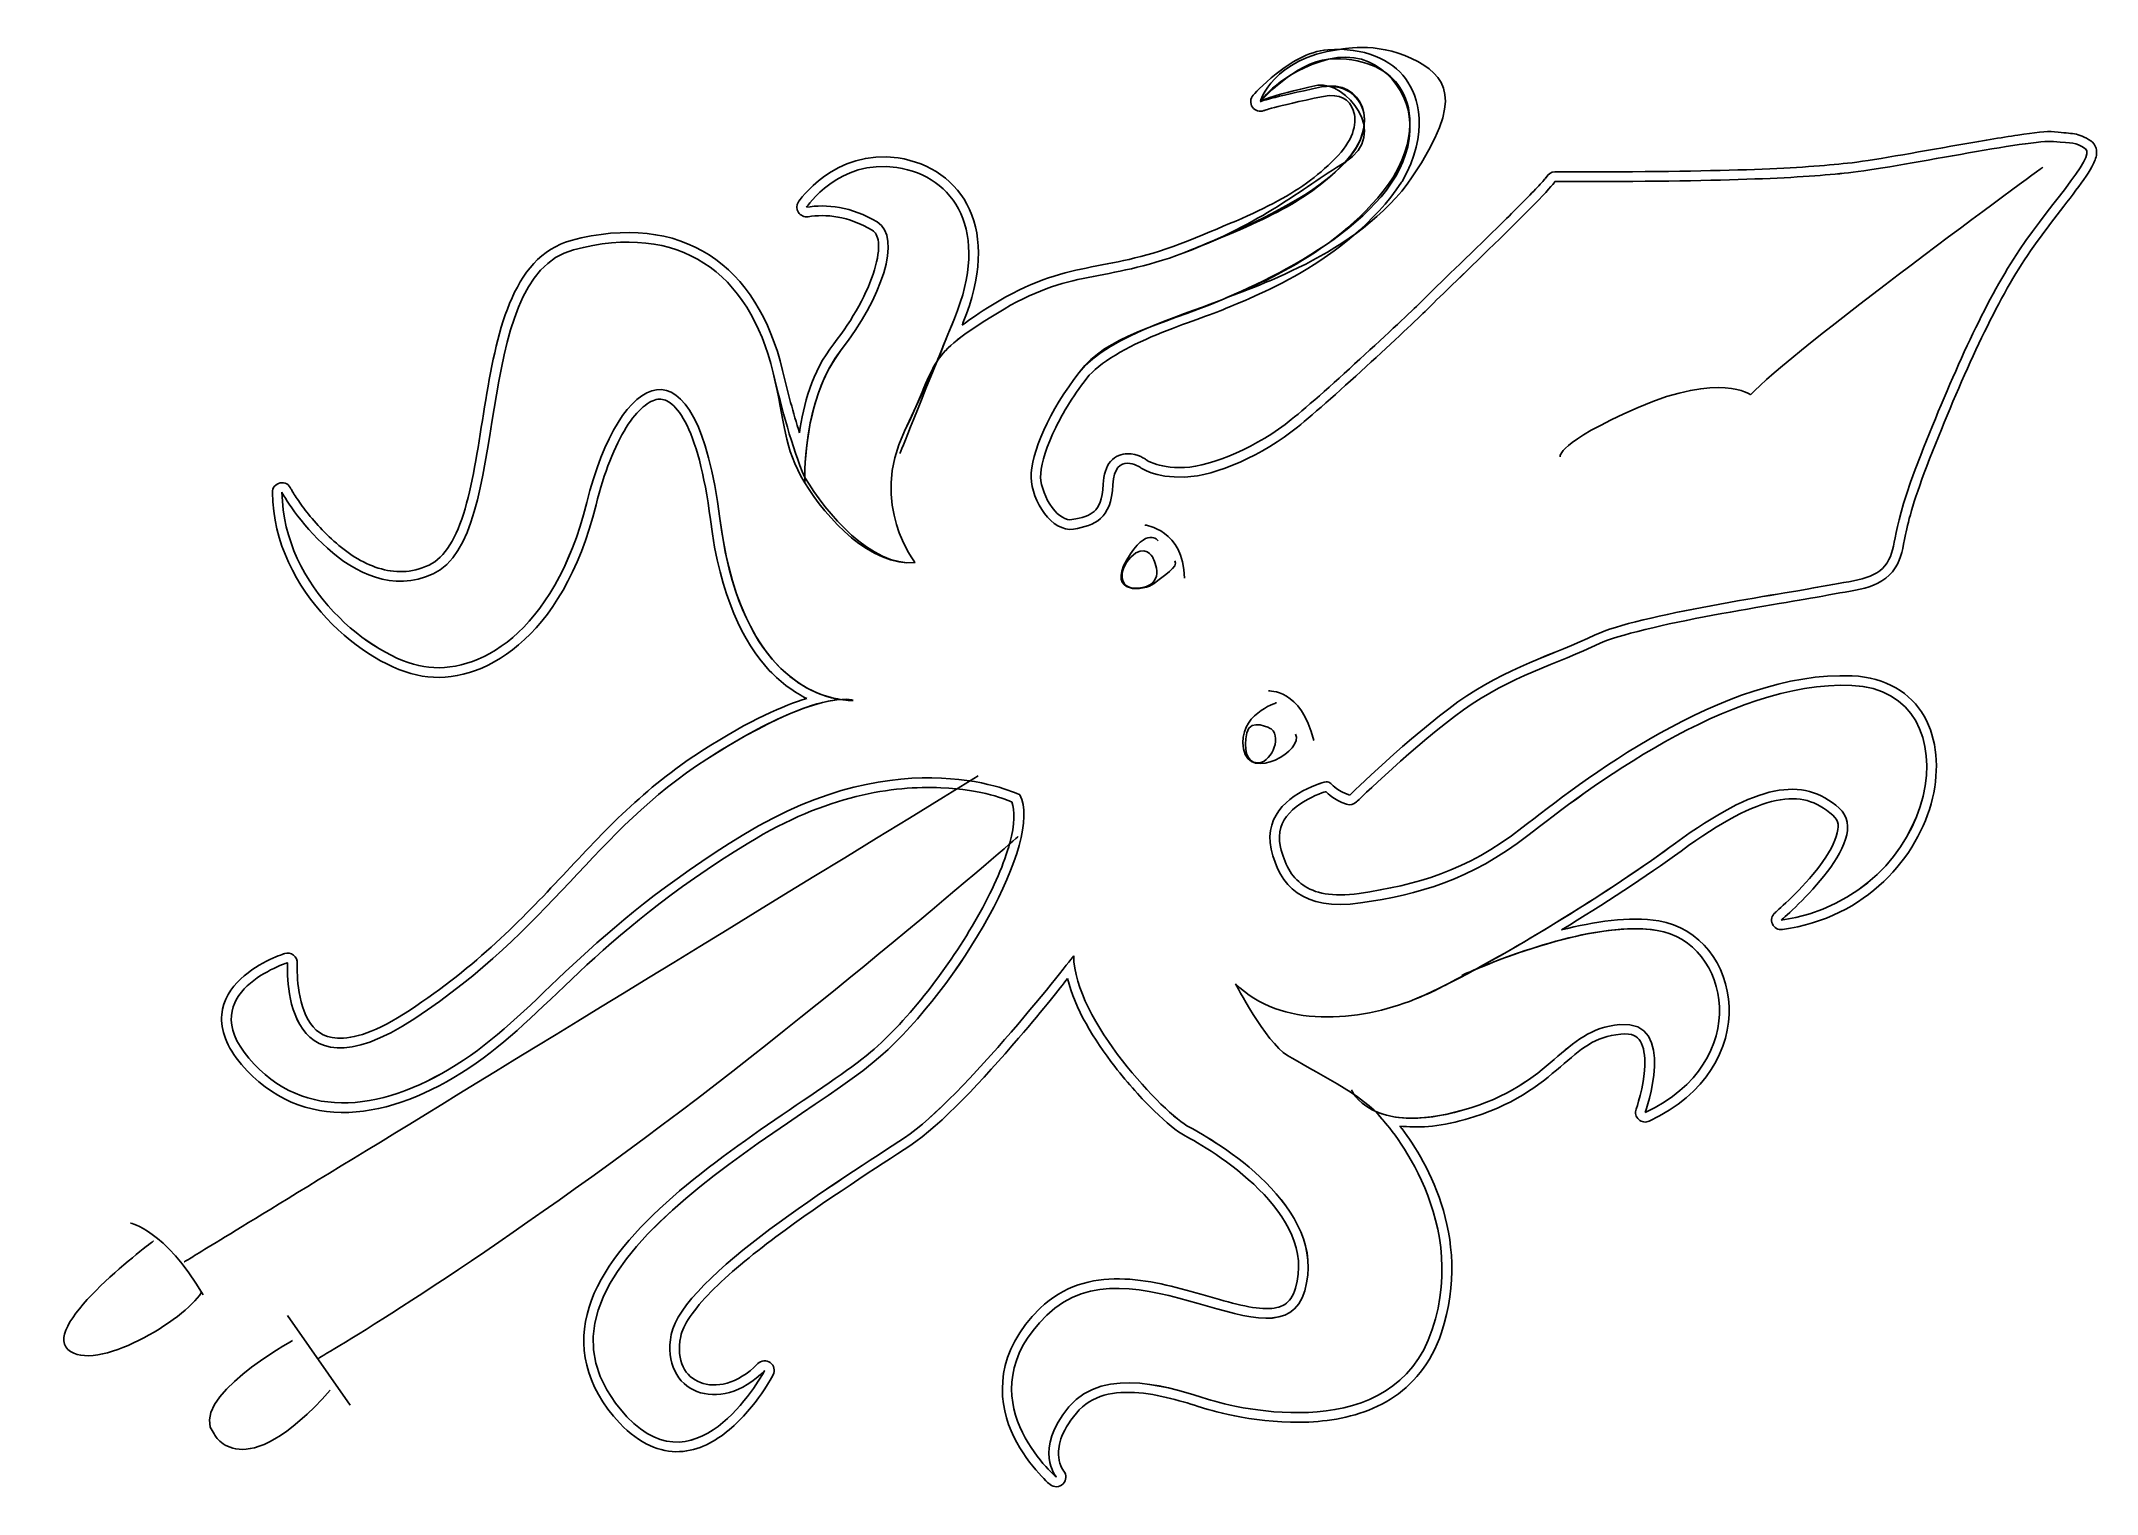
# Model space of a CAD drawing. Extents: x -0.6 to 97.1, y 16 to 85.1.
import ezdxf

# ---------------------------------------------------------------- set-up
doc = ezdxf.new("R2010")
doc.units = 0
for name, color, linetype in [('sepia_body', 7, 'CONTINUOUS'), ('sepia_body_edge', 7, 'CONTINUOUS'), ('sepia_body_edge_filled', 7, 'CONTINUOUS'), ('sepia_body_full', 7, 'CONTINUOUS'), ('sepia_details', 7, 'CONTINUOUS'), ('sepia_silk', 7, 'CONTINUOUS'), ('sepia_tentacles', 7, 'CONTINUOUS')]:
    doc.layers.add(name, color=color, linetype=linetype)

msp = doc.modelspace()

# ---------------------------------------------------------------- linework, layer by layer
at = {"layer": 'sepia_body', "color": 7}
msp.add_lwpolyline([(71.369349, 78.38015), (72.471779, 78.38015)], dxfattribs=at)
msp.add_lwpolyline([(10.854824, 63.61007)], close=True, dxfattribs=at)
for points in [[(61.106573, 84.65428), (61.106573, 84.65428), (62.877357, 85.05468), (64.547707, 84.23621)], [(57.365201, 82.18208), (57.365201, 82.18208), (57.949612, 84.2534), (61.106573, 84.65428)], [(64.547707, 84.23621), (66.218057, 83.41774), (67.113297, 82.34571), (64.591077, 78.60413)], [(61.395445, 79.30525), (63.56701, 80.6416), (61.389745, 83.17103), (60.10541, 82.95388)], [(60.10541, 82.95388), (57.661104, 82.44567), (57.365201, 82.18208), (57.365201, 82.18208)], [(85.333469, 78.79774), (87.504919, 79.03159), (94.102799, 80.40128), (95.071609, 80.28435)], [(95.071609, 80.28435), (96.040409, 80.16743), (96.057109, 80.28435), (96.591619, 79.93358)], [(53.724624, 74.98914), (57.499806, 76.42571), (59.22388, 77.9689), (61.395445, 79.30525)], [(96.591619, 79.93358), (97.126139, 79.5828), (94.654019, 77.02717), (93.167409, 74.68868)], [(64.591077, 78.60413), (62.068846, 74.86255), (56.613714, 73.24232), (55.527987, 72.75792)], [(65.339386, 72.35019), (65.890602, 72.91811), (71.152199, 77.91245), (71.369349, 78.38015)], [(72.471779, 78.38015), (79.904829, 78.38015), (83.162009, 78.56389), (85.333469, 78.79774)], [(24.719429, 75.13605), (29.730733, 76.4724), (33.071603, 74.06697), (34.207499, 69.28953)], [(18.037692, 59.73465), (21.879691, 61.50531), (19.708126, 73.79971), (24.719429, 75.13605)], [(44.864872, 72.12927), (48.339376, 74.26743), (49.949442, 73.55256), (53.724624, 74.98914)], [(93.167409, 74.68868), (91.680799, 72.35019), (90.260999, 69.17653), (88.757679, 65.36813)], [(55.527987, 72.75792), (54.44226, 72.27351), (50.139208, 71.09743), (48.752818, 69.31016)], [(59.125687, 66.70441), (60.745926, 68.00728), (64.788171, 71.78227), (65.339386, 72.35019)], [(31.672826, 62.36483), (30.538955, 71.38855), (26.90112, 69.40428), (25.342047, 63.12074)], [(40.454924, 66.51661), (42.158768, 70.02452), (41.390368, 69.99111), (44.864872, 72.12927)], [(34.207499, 69.28953), (34.775447, 66.90081), (34.684246, 65.77328), (35.707387, 64.06526)], [(48.752818, 69.31016), (47.366428, 67.52288), (46.431032, 65.43495), (46.464439, 64.31581)], [(40.956054, 60.26919), (40.956054, 60.26919), (38.751081, 63.0087), (40.454924, 66.51661)], [(53.780569, 64.33251), (55.26718, 64.38261), (57.505448, 65.40154), (59.125687, 66.70441)], [(50.356353, 63.96504), (50.439873, 65.60198), (51.675929, 64.78351), (51.675929, 64.78351)], [(51.675929, 64.78351), (51.675929, 64.78351), (52.293958, 64.2824), (53.780569, 64.33251)], [(88.757679, 65.36813), (87.254369, 61.55974), (87.681319, 61.08922), (87.161629, 60.26244)], [(17.593931, 55.32538), (15.089966, 55.75058), (10.918942, 59.09146), (10.854824, 63.61007)], [(10.854824, 63.61006), (10.888234, 63.44301), (14.195694, 57.96399), (18.037692, 59.73465)], [(35.707387, 64.06526), (36.730528, 62.35724), (38.86801, 60.06873), (40.956054, 60.26919)], [(46.464439, 64.31581), (46.497849, 63.19668), (47.466649, 61.69336), (48.485562, 61.8604)], [(48.485562, 61.8604), (49.504475, 62.02743), (50.272835, 62.3281), (50.356353, 63.96504)], [(25.342047, 63.12074), (23.782975, 56.83721), (20.097895, 54.90018), (17.593931, 55.32538)], [(38.003604, 53.71907), (38.003604, 53.71907), (32.806696, 53.34111), (31.672826, 62.36483)], [(87.161629, 60.26244), (86.641929, 59.43566), (85.578929, 59.43566), (84.019859, 59.12856)], [(84.019859, 59.12856), (82.460789, 58.82147), (75.227859, 57.76804), (73.290249, 56.83265)], [(73.290249, 56.83265), (71.352639, 55.89725), (69.047559, 55.27922), (66.759183, 53.64228)], [(31.058646, 50.93163), (36.444531, 54.38049), (38.003604, 53.71907), (38.003604, 53.71907)], [(70.082699, 47.29379), (72.822879, 49.4198), (79.578859, 54.66395), (85.484439, 54.42773)], [(85.484439, 54.42773), (91.390019, 54.1915), (89.736459, 44.36462), (82.130069, 43.278)], [(66.759183, 53.64228), (64.470805, 52.00534), (61.614507, 49.21585), (61.614507, 49.21585)], [(45.929927, 49.23256), (45.929927, 49.23256), (40.365834, 51.97101), (32.806696, 47.34103)], [(17.168729, 38.60079), (23.688486, 42.90005), (25.67276, 47.48278), (31.058646, 50.93163)], [(61.614507, 49.21585), (60.397551, 49.64421), (60.988108, 50.08122), (59.98416, 49.69145)], [(84.882469, 48.59782), (83.145309, 50.13455), (80.973859, 49.76707), (77.098649, 46.92747)], [(39.315344, 36.80516), (43.044168, 40.11042), (47.065765, 47.0277), (45.929927, 49.23256)], [(59.98416, 49.69145), (58.980212, 49.30169), (57.492007, 48.3686), (57.881775, 46.64418)], [(82.130069, 43.278), (82.130069, 43.278), (86.619639, 47.0611), (84.882469, 48.59782)], [(32.806696, 47.34103), (25.247558, 42.71106), (23.12155, 39.02598), (19.483715, 36.61651)], [(62.13379, 44.09297), (64.885789, 44.49455), (67.342509, 45.16778), (70.082699, 47.29379)], [(77.098649, 46.92747), (73.223439, 44.08788), (67.343809, 40.58015), (64.704654, 39.51112)], [(57.881775, 46.64418), (58.271543, 44.91975), (59.381791, 43.69139), (62.13379, 44.09297)], [(9.278879, 36.71101), (6.63318, 39.82915), (11.121419, 41.24649), (11.121419, 41.24649)], [(11.121419, 41.24649), (11.121419, 41.24649), (10.648973, 34.30153), (17.168729, 38.60079)], [(48.491908, 41.57719), (48.491908, 41.57719), (43.257368, 34.80074), (40.451181, 32.92995)], [(53.995905, 33.4275), (52.81479, 34.04168), (48.51553, 38.52991), (48.491908, 41.57719)], [(64.704654, 39.51112), (62.065502, 38.4421), (58.323919, 38.10803), (56.185872, 40.24608)], [(56.185872, 40.24608), (56.185872, 40.24608), (57.588965, 37.5067), (58.657989, 36.83856)], [(19.483715, 36.61651), (15.84588, 34.20703), (11.924577, 33.59285), (9.278879, 36.71101)], [(27.255421, 19.66738), (20.854699, 26.48226), (35.403266, 33.33747), (39.315344, 36.80516)], [(58.657989, 36.83856), (59.727013, 36.17042), (62.399572, 34.90096), (63.134525, 33.83194)], [(59.476281, 25.65576), (60.657396, 29.6243), (55.177021, 32.81332), (53.995905, 33.4275)], [(63.134525, 33.83194), (63.134525, 33.83194), (67.377209, 29.3554), (65.539828, 23.80984)], [(40.451181, 32.92995), (37.644994, 31.05916), (29.894574, 26.31536), (29.360062, 23.57599)], [(47.216303, 24.49826), (51.232095, 28.39594), (58.295165, 21.68721), (59.476281, 25.65576)], [(47.66709, 16.79437), (47.66709, 16.79437), (43.200511, 20.60058), (47.216303, 24.49826)], [(29.360062, 23.57599), (28.82555, 20.83662), (31.665142, 19.66738), (33.803189, 21.87224)], [(65.539828, 23.80984), (63.702444, 18.26428), (56.352907, 20.03485), (54.849593, 20.50255)], [(33.803189, 21.87224), (33.803189, 21.87224), (30.69865, 16.00135), (27.255421, 19.66738)], [(54.849593, 20.50255), (53.346278, 20.97025), (49.972173, 22.1729), (48.268416, 20.13507)], [(48.268416, 20.13507), (46.56466, 18.09725), (47.66709, 16.79437), (47.66709, 16.79437)]]:
    msp.add_open_spline(points, degree=3, dxfattribs=at)
at = {"layer": 'sepia_body_edge', "color": 7}
msp.add_lwpolyline([(60.574214, 84.64648)], close=True, dxfattribs=at)
for points in [[(60.574219, 84.64648), (59.618559, 84.56708), (58.760963, 84.00863), (58.113281, 83.49609)], [(64.267573, 83.27148), (63.619168, 84.15428), (62.286888, 84.78877), (60.574214, 84.64648)], [(58.113281, 83.49609), (57.465599, 82.98356), (57.023438, 82.48633), (57.023438, 82.48633)], [(64.101557, 78.37695), (65.437494, 80.72084), (64.8819, 82.43509), (64.267573, 83.27148)], [(57.023438, 82.48633), (56.880792, 82.327954), (56.866373, 82.09207), (56.988666, 81.917498)], [(57.535156, 81.75586), (57.535156, 81.75586), (57.941137, 81.92224), (60.361328, 82.42578)], [(60.361328, 82.42578), (61.16387, 82.58355), (61.602185, 82.27654), (61.785156, 81.76562)], [(56.988666, 81.917498), (57.110958, 81.742927), (57.337579, 81.675898), (57.535156, 81.75586)], [(61.785156, 81.76562), (61.968128, 81.25471), (61.844966, 80.44241), (61.0625, 79.61914)], [(93.380856, 80.5879), (92.583356, 80.47084), (91.598439, 80.302), (90.576169, 80.12306)], [(95.12695, 80.74024), (94.717769, 80.78964), (94.178357, 80.70494), (93.380856, 80.5879)], [(96.06445, 80.64844), (95.814848, 80.68674), (95.593159, 80.68394), (95.12695, 80.74024)], [(96.843747, 80.31641), (96.555353, 80.50566), (96.314052, 80.61017), (96.06445, 80.64844)], [(97.097653, 79.9668), (97.060783, 80.09726), (96.96422, 80.23735), (96.843747, 80.31641)], [(40.152343, 79.50195), (37.12463, 79.96069), (35.410155, 77.41406), (35.410155, 77.41406)], [(43.542968, 77.04883), (42.9244, 78.41766), (41.656151, 79.2741), (40.152343, 79.50195)], [(61.0625, 79.61914), (59.368918, 77.83723), (57.60443, 77.03529), (53.554688, 75.41406)], [(85.285153, 79.25196), (83.137007, 79.02062), (79.896274, 78.8379), (72.4707, 78.8379)], [(90.576169, 80.12306), (88.531629, 79.76516), (86.32526, 79.36397), (85.285153, 79.25196)], [(96.892576, 79.07422), (96.99468, 79.25901), (97.073708, 79.42383), (97.109373, 79.62305)], [(97.109373, 79.62305), (97.127203, 79.72265), (97.134523, 79.83633), (97.097653, 79.9668)], [(59.30859, 74.06444), (60.938686, 75.01938), (62.766452, 76.39607), (64.082027, 78.34765)], [(64.082027, 78.34765), (64.08891, 78.357163), (64.095425, 78.366936), (64.101557, 78.37695)], [(70.732421, 78.31834), (70.573726, 78.1436), (70.349854, 77.90979), (70.085937, 77.6406)], [(70.916015, 78.53123), (70.874255, 78.47973), (70.811768, 78.40571), (70.732421, 78.31834)], [(70.955075, 78.57423), (70.983045, 78.63443), (70.957775, 78.58323), (70.916015, 78.53123)], [(71.369138, 78.8379), (71.191667, 78.837733), (71.030293, 78.734973), (70.955075, 78.57423)], [(72.4707, 78.8379), (72.4707, 78.8379), (71.369138, 78.8379), (71.369138, 78.8379)], [(96.001951, 77.78125), (96.374316, 78.27384), (96.688367, 78.70463), (96.892576, 79.07422)], [(35.410155, 77.41406), (35.309684, 77.262739), (35.308218, 77.066321), (35.406418, 76.913517)], [(70.085937, 77.6406), (69.558101, 77.10224), (68.864677, 76.41854), (68.160155, 75.73045)], [(93.554686, 74.44336), (94.276868, 75.57938), (95.257222, 76.79608), (96.001951, 77.78125)], [(31.164061, 74.89062), (29.438665, 76.00072), (27.197753, 76.27044), (24.601561, 75.57812)], [(35.406418, 76.913517), (35.504619, 76.760713), (35.683896, 76.68045), (35.86328, 76.70898)], [(35.86328, 76.70898), (36.701416, 76.84368), (37.78836, 76.74378), (38.912108, 76.06641)], [(43.246093, 71.69141), (44.130753, 73.85102), (44.161536, 75.68), (43.542968, 77.04883)], [(24.601561, 75.57812), (23.171992, 75.19691), (22.266837, 74.02628), (21.677733, 72.58984)], [(38.912108, 76.06641), (39.076923, 75.96711), (39.172118, 75.8118), (39.20703, 75.48828)], [(39.20703, 75.48828), (39.24194, 75.16476), (39.18287, 74.70296), (39.023437, 74.17773)], [(53.554688, 75.41406), (51.715544, 74.71523), (50.417279, 74.54138), (49.089844, 74.26953)], [(68.160155, 75.73045), (66.751112, 74.35427), (65.327034, 72.99282), (65.011718, 72.66795)], [(34.652343, 69.39453), (34.06504, 71.86465), (32.889458, 73.78053), (31.164061, 74.89062)], [(89.183592, 65.19922), (90.682669, 68.99687), (92.097901, 72.15179), (93.554686, 74.44336)], [(39.023437, 74.17773), (38.704559, 73.12728), (37.998869, 71.82549), (37.085937, 70.66211)], [(49.089844, 74.26953), (47.760302, 73.99725), (46.408513, 73.61708), (44.625, 72.51953)], [(55.712887, 72.33983), (56.211002, 72.56207), (57.678493, 73.1095), (59.30859, 74.06444)], [(21.677733, 72.58984), (21.08863, 71.15341), (20.771223, 69.40955), (20.48828, 67.67188)], [(44.625, 72.51953), (43.988734, 72.12798), (43.598042, 71.84527), (43.189453, 71.55273)], [(52.42773, 71.0996), (53.787081, 71.66682), (55.090378, 72.06209), (55.712887, 72.33983)], [(65.011718, 72.66795), (64.533818, 72.17557), (60.411581, 68.32792), (58.83789, 67.06248)], [(43.189453, 71.55273), (43.212533, 71.60923), (43.221303, 71.63083), (43.246093, 71.69141)], [(37.085937, 70.66211), (36.028063, 69.31402), (35.647205, 67.76992), (35.45703, 66.42969)], [(49.113277, 69.02929), (49.69572, 69.78015), (51.06838, 70.53238), (52.42773, 71.0996)], [(35.45703, 66.42969), (35.164354, 67.38039), (34.895748, 68.3708), (34.652343, 69.39453)], [(47.492184, 66.37304), (47.878348, 67.22202), (48.442462, 68.1645), (49.113277, 69.02929)], [(20.48828, 67.67188), (20.205337, 65.9342), (19.958993, 64.20068), (19.558593, 62.82812)], [(27.218747, 66.68164), (27.760478, 67.55183), (28.327597, 67.98062), (28.722653, 68.0293)], [(28.722653, 68.0293), (28.920181, 68.0536), (29.096139, 68.0132), (29.31445, 67.85547)], [(29.31445, 67.85547), (29.532761, 67.69772), (29.781453, 67.40923), (30.021481, 66.95898)], [(25.785153, 63.01172), (26.166257, 64.54768), (26.677016, 65.81145), (27.218747, 66.68164)], [(30.021481, 66.95898), (30.501539, 66.05849), (30.941266, 64.53242), (31.2207, 62.30859)], [(58.83789, 67.06248), (57.287034, 65.8154), (55.058713, 64.83262), (53.765624, 64.78904)], [(46.921871, 64.33007), (46.909211, 64.75401), (47.106019, 65.52406), (47.492184, 66.37304)], [(50.24609, 65.07616), (50.028333, 64.81448), (49.92234, 64.45684), (49.898434, 63.98827)], [(51.046871, 65.4453), (50.78941, 65.44532), (50.463847, 65.33784), (50.24609, 65.07616)], [(51.92773, 65.16405), (51.92773, 65.16405), (51.561792, 65.44526), (51.046871, 65.4453)], [(51.96289, 65.13865), (51.951578, 65.147668), (51.939845, 65.156144), (51.92773, 65.16405)], [(52.322265, 64.97068), (52.035394, 65.07097), (51.96289, 65.13865), (51.96289, 65.13865)], [(53.765624, 64.78904), (53.075801, 64.76574), (52.609135, 64.87034), (52.322265, 64.97068)], [(88.03906, 61.60156), (88.181259, 62.28013), (88.43975, 63.31478), (89.183592, 65.19922)], [(10.771667, 64.055067), (10.554593, 64.014337), (10.397582, 63.82438), (10.398435, 63.60352)], [(10.398435, 63.60352), (10.432465, 61.20509), (11.553011, 59.13588), (12.976559, 57.61914)], [(11.2832, 63.76953), (11.203933, 63.975677), (10.988741, 64.095797), (10.771667, 64.055067)], [(11.30078, 63.74023), (11.29218, 63.75573), (11.28635, 63.76333), (11.2832, 63.76953)], [(11.404296, 63.56445), (11.357096, 63.64025), (11.322326, 63.70121), (11.30078, 63.74023)], [(11.820311, 62.95508), (11.640101, 63.2001), (11.498687, 63.4129), (11.404296, 63.56445)], [(47.470699, 62.88085), (47.15468, 63.29951), (46.934821, 63.8963), (46.921871, 64.33007)], [(49.898434, 63.98827), (49.860234, 63.23954), (49.68406, 62.90118), (49.462887, 62.69921)], [(13.322265, 61.28711), (12.699021, 61.84295), (12.180732, 62.46503), (11.820311, 62.95508)], [(17.517575, 54.875), (20.320673, 54.39902), (24.190789, 56.58595), (25.785153, 63.01172)], [(19.558593, 62.82812), (19.158193, 61.45557), (18.608495, 60.50194), (17.845702, 60.15039)], [(48.412105, 62.31054), (48.142003, 62.26624), (47.786719, 62.46219), (47.470699, 62.88085)], [(49.462887, 62.69921), (49.241713, 62.49724), (48.896268, 62.3899), (48.412105, 62.31054)], [(31.2207, 62.30859), (31.678934, 58.66181), (32.796822, 56.4613), (34.023435, 55.14648)], [(87.548826, 60.01758), (87.859542, 60.5119), (87.896862, 60.92299), (88.03906, 61.60156)], [(15.435546, 60.00586), (14.672206, 60.24563), (13.945508, 60.73127), (13.322265, 61.28711)], [(17.845702, 60.15039), (16.989323, 59.75571), (16.198886, 59.76609), (15.435546, 60.00586)], [(86.099607, 59.05859), (86.677605, 59.21411), (87.214066, 59.48501), (87.548826, 60.01758)], [(78.880857, 57.76562), (81.116903, 58.18286), (83.293691, 58.51941), (84.10742, 58.67969)], [(84.10742, 58.67969), (84.867493, 58.8294), (85.52161, 58.90308), (86.099607, 59.05859)], [(73.490232, 56.41992), (74.31894, 56.81998), (76.644812, 57.34839), (78.880857, 57.76562)], [(12.976559, 57.61914), (14.400108, 56.1024), (16.112004, 55.11369), (17.517575, 54.875)], [(67.025389, 53.26953), (69.239747, 54.85353), (71.495615, 55.457), (73.490232, 56.41992)], [(34.023435, 55.14648), (34.620647, 54.50633), (35.238989, 54.08732), (35.806638, 53.80664)], [(85.501951, 54.88477), (79.312162, 55.13235), (72.540809, 49.7802), (69.800779, 47.6543)], [(88.917967, 52.9668), (88.287827, 54.06689), (87.105806, 54.82061), (85.501951, 54.88477)], [(35.806638, 53.80664), (34.672591, 53.45835), (33.203075, 52.84722), (30.812497, 51.31641)], [(61.935545, 48.88867), (61.935545, 48.88867), (64.790496, 51.67085), (67.025389, 53.26953)], [(89.318357, 49.06445), (89.652756, 50.46461), (89.548107, 51.8667), (88.917967, 52.9668)], [(30.812497, 51.31641), (28.063533, 49.55611), (26.186834, 47.5101), (24.205075, 45.39844)], [(33.044919, 46.95117), (36.74757, 49.21905), (39.926704, 49.66882), (42.181638, 49.56641)], [(42.181638, 49.56641), (44.215431, 49.47401), (45.321398, 48.99198), (45.546872, 48.88867)], [(45.546872, 48.88867), (45.692311, 48.49486), (45.698829, 47.82442), (45.458982, 46.94531)], [(58.749998, 48.36133), (59.12556, 48.77732), (59.692046, 49.08768), (60.150389, 49.26562)], [(60.150389, 49.26562), (60.366095, 49.34932), (60.463842, 49.36783), (60.488279, 49.37305)], [(60.488279, 49.37305), (60.569909, 49.29485), (60.832342, 49.00708), (61.462889, 48.78516)], [(61.462889, 48.78516), (61.627291, 48.726741), (61.810607, 48.766887), (61.935545, 48.88867)], [(77.369139, 46.55859), (79.281472, 47.95987), (80.754016, 48.72368), (81.884764, 48.95508)], [(81.884764, 48.95508), (83.015511, 49.18647), (83.795886, 48.94908), (84.580076, 48.25586)], [(82.193357, 42.82422), (86.183139, 43.39418), (88.64956, 46.26413), (89.318357, 49.06445)], [(58.328123, 46.74609), (58.164784, 47.46875), (58.374433, 47.94534), (58.749998, 48.36133)], [(84.580076, 48.25586), (84.871288, 47.99825), (84.894867, 47.72807), (84.748045, 47.25391)], [(19.736325, 36.23633), (23.484834, 38.7191), (25.545427, 42.35773), (33.044919, 46.95117)], [(45.458982, 46.94531), (45.197588, 45.98723), (44.697337, 44.83883), (44.04492, 43.65234)], [(69.800779, 47.6543), (67.128274, 45.5808), (64.784572, 44.94156), (62.066404, 44.54492)], [(84.748045, 47.25391), (84.601223, 46.77974), (84.23273, 46.19172), (83.798826, 45.64648)], [(59.384764, 44.94531), (58.832216, 45.3351), (58.507568, 45.95219), (58.328123, 46.74609)], [(71.683592, 42.80664), (73.681761, 44.03109), (75.686387, 45.32554), (77.369139, 46.55859)], [(24.205075, 45.39844), (22.223316, 43.28678), (20.133275, 41.10462), (16.917966, 38.98438)], [(83.798826, 45.64648), (82.931018, 44.55601), (81.833982, 43.62695), (81.833982, 43.62695)], [(62.066404, 44.54492), (60.765149, 44.35503), (59.937312, 44.55552), (59.384764, 44.94531)], [(44.04492, 43.65234), (42.740085, 41.27937), (40.818665, 38.74818), (39.011717, 37.14648)], [(76.304686, 43.23633), (74.892442, 43.46717), (73.229302, 43.20213), (71.683592, 42.80664)], [(79.648436, 39.16602), (79.570226, 41.14274), (78.273675, 42.91447), (76.304686, 43.23633)], [(81.833982, 43.62695), (81.678164, 43.495342), (81.62825, 43.276503), (81.711591, 43.090347)], [(81.711591, 43.090347), (81.794931, 42.904191), (81.991407, 42.795658), (82.193357, 42.82422)], [(10.982419, 41.68164), (10.982419, 41.68164), (9.790147, 41.32272), (8.894528, 40.48047)], [(11.403797, 41.605878), (11.28454, 41.699329), (11.12676, 41.727698), (10.982419, 41.68164)], [(11.578122, 41.21484), (11.588329, 41.366007), (11.523055, 41.512426), (11.403797, 41.605878)], [(12.0957, 38.54102), (11.506288, 39.55421), (11.578122, 41.21484), (11.578122, 41.21484)], [(8.894528, 40.48047), (8.446719, 40.05934), (8.055064, 39.48892), (7.994138, 38.77344)], [(45.871092, 37.65625), (47.174483, 39.17075), (47.787613, 39.97476), (48.20117, 40.50195)], [(48.20117, 40.50195), (48.543741, 39.07465), (49.448734, 37.60049), (50.449217, 36.31055)], [(75.855467, 33.71875), (78.580886, 34.98475), (79.726644, 37.1893), (79.648436, 39.16602)], [(7.994138, 38.77344), (7.933211, 38.05795), (8.215912, 37.25529), (8.929685, 36.41406)], [(13.498044, 37.6582), (12.77696, 37.6965), (12.390406, 38.03442), (12.0957, 38.54102)], [(16.917966, 38.98438), (15.333172, 37.93933), (14.219128, 37.61987), (13.498044, 37.6582)], [(39.011717, 37.14648), (37.154374, 35.50012), (32.496449, 32.88445), (29.111326, 29.83203)], [(40.705076, 32.54883), (42.211109, 33.55285), (44.202747, 35.71769), (45.871092, 37.65625)], [(71.628904, 36.29883), (72.608602, 37.14006), (73.25213, 37.74844), (74.498045, 37.85352)], [(74.498045, 37.85352), (75.074841, 37.90212), (75.272819, 37.75672), (75.431639, 37.50781)], [(75.431639, 37.50781), (75.590458, 37.25888), (75.663394, 36.81576), (75.642576, 36.32812)], [(8.929685, 36.41406), (10.334293, 34.75862), (12.14318, 34.06525), (14.027341, 34.13477)], [(14.027341, 34.13477), (15.911502, 34.20427), (17.869241, 34.9997), (19.736325, 36.23633)], [(50.449217, 36.31055), (51.075969, 35.50246), (51.736652, 34.77363), (52.322264, 34.20312)], [(67.099607, 33.79102), (69.38235, 34.43088), (70.649206, 35.4576), (71.628904, 36.29883)], [(75.642576, 36.32812), (75.600936, 35.35285), (75.230467, 34.28711), (75.230467, 34.28711)], [(75.230467, 34.28711), (75.168349, 34.113156), (75.216898, 33.918914), (75.353554, 33.794642)], [(52.322264, 34.20312), (52.907875, 33.63262), (53.388265, 33.22787), (53.785154, 33.02148)], [(63.999998, 33.48633), (64.815527, 33.39623), (65.780122, 33.42123), (67.099607, 33.79102)], [(65.972654, 23.66602), (67.511556, 28.31071), (65.076071, 32.10023), (63.999998, 33.48633)], [(75.353554, 33.794642), (75.490211, 33.670369), (75.688179, 33.640436), (75.855467, 33.71875)], [(34.328123, 28.21289), (36.662141, 29.95903), (39.288706, 31.60458), (40.705076, 32.54883)], [(53.785154, 33.02148), (54.345147, 32.73029), (55.984963, 31.79034), (57.298826, 30.47656)], [(57.298826, 30.47656), (58.612689, 29.16278), (59.562911, 27.55381), (59.037107, 25.78711)], [(29.111326, 29.83203), (27.418765, 28.30582), (26.020066, 26.65901), (25.453123, 24.87109)], [(31.249998, 25.60938), (32.068764, 26.44118), (33.161114, 27.33982), (34.328123, 28.21289)], [(29.808592, 23.48828), (29.907162, 23.99346), (30.431232, 24.77757), (31.249998, 25.60938)], [(50.667967, 26.22266), (49.341948, 26.24266), (47.997557, 25.89297), (46.898436, 24.82617)], [(54.535154, 25.49023), (53.32228, 25.8386), (51.993986, 26.20268), (50.667967, 26.22266)], [(57.63281, 24.80664), (56.85555, 24.81564), (55.748028, 25.14187), (54.535154, 25.49023)], [(59.037107, 25.78711), (58.912278, 25.36768), (58.739922, 25.14914), (58.525389, 25.00977)], [(25.453123, 24.87109), (24.88618, 23.08318), (25.236273, 21.15014), (26.921873, 19.35547)], [(46.898436, 24.82617), (44.776312, 22.76646), (44.851336, 20.56154), (45.515623, 19.00586)], [(58.525389, 25.00977), (58.310855, 24.87039), (58.021441, 24.80232), (57.63281, 24.80664)], [(30.746092, 21.29688), (30.037962, 21.57609), (29.572848, 22.2801), (29.808592, 23.48828)], [(63.546873, 20.5), (64.599503, 21.15779), (65.482384, 22.18629), (65.972654, 23.66602)], [(33.474607, 22.19141), (32.504192, 21.19067), (31.454222, 21.01766), (30.746092, 21.29688)], [(32.113279, 19.04492), (33.412942, 20.13256), (34.207029, 21.66016), (34.207029, 21.66016)], [(34.069017, 22.240398), (33.885986, 22.373156), (33.633434, 22.352342), (33.474607, 22.19141)], [(34.207029, 21.66016), (34.310686, 21.861108), (34.252048, 22.107639), (34.069017, 22.240398)], [(48.619139, 19.8418), (49.34723, 20.71265), (50.427546, 20.90079), (51.595701, 20.80273)], [(51.595701, 20.80273), (52.763857, 20.70463), (53.947721, 20.30251), (54.712889, 20.06445)], [(47.783201, 17.75), (47.734021, 18.206), (47.829161, 18.89693), (48.619139, 19.8418)], [(54.712889, 20.06445), (55.510215, 19.81639), (57.752527, 19.24435), (60.10742, 19.44531)], [(60.10742, 19.44531), (61.284866, 19.54579), (62.494243, 19.84221), (63.546873, 20.5)], [(26.921873, 19.35547), (27.847891, 18.36953), (28.836238, 17.96661), (29.751951, 18.00781)], [(29.751951, 18.00781), (30.667665, 18.04901), (31.463448, 18.5011), (32.113279, 19.04492)], [(45.515623, 19.00586), (46.17991, 17.45017), (47.369139, 16.44727), (47.369139, 16.44727)], [(48.015623, 17.08984), (48.015623, 17.08984), (47.832381, 17.294), (47.783201, 17.75)], [(47.985799, 16.473349), (48.153677, 16.64021), (48.16661, 16.907554), (48.015623, 17.08984)], [(47.369139, 16.44727), (47.550505, 16.295179), (47.817922, 16.306489), (47.985799, 16.473349)]]:
    msp.add_open_spline(points, degree=3, dxfattribs=at)
at = {"layer": 'sepia_body_edge_filled', "color": 7}
msp.add_lwpolyline([(60.574214, 84.64648)], close=True, dxfattribs=at)
for points in [[(60.574219, 84.64648), (59.618559, 84.56708), (58.760963, 84.00863), (58.113281, 83.49609)], [(64.267573, 83.27148), (63.619168, 84.15428), (62.286888, 84.78877), (60.574214, 84.64648)], [(58.113281, 83.49609), (57.465599, 82.98356), (57.023438, 82.48633), (57.023438, 82.48633)], [(64.101557, 78.37695), (65.437494, 80.72084), (64.8819, 82.43509), (64.267573, 83.27148)], [(57.023438, 82.48633), (56.880792, 82.327954), (56.866373, 82.09207), (56.988666, 81.917498)], [(57.535156, 81.75586), (57.535156, 81.75586), (57.941137, 81.92224), (60.361328, 82.42578)], [(60.361328, 82.42578), (61.16387, 82.58355), (61.602185, 82.27654), (61.785156, 81.76562)], [(56.988666, 81.917498), (57.110958, 81.742927), (57.337579, 81.675898), (57.535156, 81.75586)], [(61.785156, 81.76562), (61.968128, 81.25471), (61.844966, 80.44241), (61.0625, 79.61914)], [(93.380856, 80.5879), (92.583356, 80.47084), (91.598439, 80.302), (90.576169, 80.12306)], [(95.12695, 80.74024), (94.717769, 80.78964), (94.178357, 80.70494), (93.380856, 80.5879)], [(96.06445, 80.64844), (95.814848, 80.68674), (95.593159, 80.68394), (95.12695, 80.74024)], [(96.843747, 80.31641), (96.555353, 80.50566), (96.314052, 80.61017), (96.06445, 80.64844)], [(97.097653, 79.9668), (97.060783, 80.09726), (96.96422, 80.23735), (96.843747, 80.31641)], [(40.152343, 79.50195), (37.12463, 79.96069), (35.410155, 77.41406), (35.410155, 77.41406)], [(43.542968, 77.04883), (42.9244, 78.41766), (41.656151, 79.2741), (40.152343, 79.50195)], [(61.0625, 79.61914), (59.368918, 77.83723), (57.60443, 77.03529), (53.554688, 75.41406)], [(85.285153, 79.25196), (83.137007, 79.02062), (79.896274, 78.8379), (72.4707, 78.8379)], [(90.576169, 80.12306), (88.531629, 79.76516), (86.32526, 79.36397), (85.285153, 79.25196)], [(96.892576, 79.07422), (96.99468, 79.25901), (97.073708, 79.42383), (97.109373, 79.62305)], [(97.109373, 79.62305), (97.127203, 79.72265), (97.134523, 79.83633), (97.097653, 79.9668)], [(59.30859, 74.06444), (60.938686, 75.01938), (62.766452, 76.39607), (64.082027, 78.34765)], [(64.082027, 78.34765), (64.08891, 78.357163), (64.095425, 78.366936), (64.101557, 78.37695)], [(70.732421, 78.31834), (70.573726, 78.1436), (70.349854, 77.90979), (70.085937, 77.6406)], [(70.916015, 78.53123), (70.874255, 78.47973), (70.811768, 78.40571), (70.732421, 78.31834)], [(70.955075, 78.57423), (70.983045, 78.63443), (70.957775, 78.58323), (70.916015, 78.53123)], [(71.369138, 78.8379), (71.191667, 78.837733), (71.030293, 78.734973), (70.955075, 78.57423)], [(72.4707, 78.8379), (72.4707, 78.8379), (71.369138, 78.8379), (71.369138, 78.8379)], [(96.001951, 77.78125), (96.374316, 78.27384), (96.688367, 78.70463), (96.892576, 79.07422)], [(35.410155, 77.41406), (35.309684, 77.262739), (35.308218, 77.066321), (35.406418, 76.913517)], [(70.085937, 77.6406), (69.558101, 77.10224), (68.864677, 76.41854), (68.160155, 75.73045)], [(93.554686, 74.44336), (94.276868, 75.57938), (95.257222, 76.79608), (96.001951, 77.78125)], [(31.164061, 74.89062), (29.438665, 76.00072), (27.197753, 76.27044), (24.601561, 75.57812)], [(35.406418, 76.913517), (35.504619, 76.760713), (35.683896, 76.68045), (35.86328, 76.70898)], [(35.86328, 76.70898), (36.701416, 76.84368), (37.78836, 76.74378), (38.912108, 76.06641)], [(43.246093, 71.69141), (44.130753, 73.85102), (44.161536, 75.68), (43.542968, 77.04883)], [(24.601561, 75.57812), (23.171992, 75.19691), (22.266837, 74.02628), (21.677733, 72.58984)], [(38.912108, 76.06641), (39.076923, 75.96711), (39.172118, 75.8118), (39.20703, 75.48828)], [(39.20703, 75.48828), (39.24194, 75.16476), (39.18287, 74.70296), (39.023437, 74.17773)], [(53.554688, 75.41406), (51.715544, 74.71523), (50.417279, 74.54138), (49.089844, 74.26953)], [(68.160155, 75.73045), (66.751112, 74.35427), (65.327034, 72.99282), (65.011718, 72.66795)], [(34.652343, 69.39453), (34.06504, 71.86465), (32.889458, 73.78053), (31.164061, 74.89062)], [(89.183592, 65.19922), (90.682669, 68.99687), (92.097901, 72.15179), (93.554686, 74.44336)], [(39.023437, 74.17773), (38.704559, 73.12728), (37.998869, 71.82549), (37.085937, 70.66211)], [(49.089844, 74.26953), (47.760302, 73.99725), (46.408513, 73.61708), (44.625, 72.51953)], [(55.712887, 72.33983), (56.211002, 72.56207), (57.678493, 73.1095), (59.30859, 74.06444)], [(21.677733, 72.58984), (21.08863, 71.15341), (20.771223, 69.40955), (20.48828, 67.67188)], [(44.625, 72.51953), (43.988734, 72.12798), (43.598042, 71.84527), (43.189453, 71.55273)], [(52.42773, 71.0996), (53.787081, 71.66682), (55.090378, 72.06209), (55.712887, 72.33983)], [(65.011718, 72.66795), (64.533818, 72.17557), (60.411581, 68.32792), (58.83789, 67.06248)], [(43.189453, 71.55273), (43.212533, 71.60923), (43.221303, 71.63083), (43.246093, 71.69141)], [(37.085937, 70.66211), (36.028063, 69.31402), (35.647205, 67.76992), (35.45703, 66.42969)], [(49.113277, 69.02929), (49.69572, 69.78015), (51.06838, 70.53238), (52.42773, 71.0996)], [(35.45703, 66.42969), (35.164354, 67.38039), (34.895748, 68.3708), (34.652343, 69.39453)], [(47.492184, 66.37304), (47.878348, 67.22202), (48.442462, 68.1645), (49.113277, 69.02929)], [(20.48828, 67.67188), (20.205337, 65.9342), (19.958993, 64.20068), (19.558593, 62.82812)], [(27.218747, 66.68164), (27.760478, 67.55183), (28.327597, 67.98062), (28.722653, 68.0293)], [(28.722653, 68.0293), (28.920181, 68.0536), (29.096139, 68.0132), (29.31445, 67.85547)], [(29.31445, 67.85547), (29.532761, 67.69772), (29.781453, 67.40923), (30.021481, 66.95898)], [(25.785153, 63.01172), (26.166257, 64.54768), (26.677016, 65.81145), (27.218747, 66.68164)], [(30.021481, 66.95898), (30.501539, 66.05849), (30.941266, 64.53242), (31.2207, 62.30859)], [(58.83789, 67.06248), (57.287034, 65.8154), (55.058713, 64.83262), (53.765624, 64.78904)], [(46.921871, 64.33007), (46.909211, 64.75401), (47.106019, 65.52406), (47.492184, 66.37304)], [(50.24609, 65.07616), (50.028333, 64.81448), (49.92234, 64.45684), (49.898434, 63.98827)], [(51.046871, 65.4453), (50.78941, 65.44532), (50.463847, 65.33784), (50.24609, 65.07616)], [(51.92773, 65.16405), (51.92773, 65.16405), (51.561792, 65.44526), (51.046871, 65.4453)], [(51.96289, 65.13865), (51.951578, 65.147668), (51.939845, 65.156144), (51.92773, 65.16405)], [(52.322265, 64.97068), (52.035394, 65.07097), (51.96289, 65.13865), (51.96289, 65.13865)], [(53.765624, 64.78904), (53.075801, 64.76574), (52.609135, 64.87034), (52.322265, 64.97068)], [(88.03906, 61.60156), (88.181259, 62.28013), (88.43975, 63.31478), (89.183592, 65.19922)], [(10.771667, 64.055067), (10.554593, 64.014337), (10.397582, 63.82438), (10.398435, 63.60352)], [(10.398435, 63.60352), (10.432465, 61.20509), (11.553011, 59.13588), (12.976559, 57.61914)], [(11.2832, 63.76953), (11.203933, 63.975677), (10.988741, 64.095797), (10.771667, 64.055067)], [(11.30078, 63.74023), (11.29218, 63.75573), (11.28635, 63.76333), (11.2832, 63.76953)], [(11.404296, 63.56445), (11.357096, 63.64025), (11.322326, 63.70121), (11.30078, 63.74023)], [(11.820311, 62.95508), (11.640101, 63.2001), (11.498687, 63.4129), (11.404296, 63.56445)], [(47.470699, 62.88085), (47.15468, 63.29951), (46.934821, 63.8963), (46.921871, 64.33007)], [(49.898434, 63.98827), (49.860234, 63.23954), (49.68406, 62.90118), (49.462887, 62.69921)], [(13.322265, 61.28711), (12.699021, 61.84295), (12.180732, 62.46503), (11.820311, 62.95508)], [(17.517575, 54.875), (20.320673, 54.39902), (24.190789, 56.58595), (25.785153, 63.01172)], [(19.558593, 62.82812), (19.158193, 61.45557), (18.608495, 60.50194), (17.845702, 60.15039)], [(48.412105, 62.31054), (48.142003, 62.26624), (47.786719, 62.46219), (47.470699, 62.88085)], [(49.462887, 62.69921), (49.241713, 62.49724), (48.896268, 62.3899), (48.412105, 62.31054)], [(31.2207, 62.30859), (31.678934, 58.66181), (32.796822, 56.4613), (34.023435, 55.14648)], [(87.548826, 60.01758), (87.859542, 60.5119), (87.896862, 60.92299), (88.03906, 61.60156)], [(15.435546, 60.00586), (14.672206, 60.24563), (13.945508, 60.73127), (13.322265, 61.28711)], [(17.845702, 60.15039), (16.989323, 59.75571), (16.198886, 59.76609), (15.435546, 60.00586)], [(86.099607, 59.05859), (86.677605, 59.21411), (87.214066, 59.48501), (87.548826, 60.01758)], [(78.880857, 57.76562), (81.116903, 58.18286), (83.293691, 58.51941), (84.10742, 58.67969)], [(84.10742, 58.67969), (84.867493, 58.8294), (85.52161, 58.90308), (86.099607, 59.05859)], [(73.490232, 56.41992), (74.31894, 56.81998), (76.644812, 57.34839), (78.880857, 57.76562)], [(12.976559, 57.61914), (14.400108, 56.1024), (16.112004, 55.11369), (17.517575, 54.875)], [(67.025389, 53.26953), (69.239747, 54.85353), (71.495615, 55.457), (73.490232, 56.41992)], [(34.023435, 55.14648), (34.620647, 54.50633), (35.238989, 54.08732), (35.806638, 53.80664)], [(85.501951, 54.88477), (79.312162, 55.13235), (72.540809, 49.7802), (69.800779, 47.6543)], [(88.917967, 52.9668), (88.287827, 54.06689), (87.105806, 54.82061), (85.501951, 54.88477)], [(35.806638, 53.80664), (34.672591, 53.45835), (33.203075, 52.84722), (30.812497, 51.31641)], [(61.935545, 48.88867), (61.935545, 48.88867), (64.790496, 51.67085), (67.025389, 53.26953)], [(89.318357, 49.06445), (89.652756, 50.46461), (89.548107, 51.8667), (88.917967, 52.9668)], [(30.812497, 51.31641), (28.063533, 49.55611), (26.186834, 47.5101), (24.205075, 45.39844)], [(33.044919, 46.95117), (36.74757, 49.21905), (39.926704, 49.66882), (42.181638, 49.56641)], [(42.181638, 49.56641), (44.215431, 49.47401), (45.321398, 48.99198), (45.546872, 48.88867)], [(45.546872, 48.88867), (45.692311, 48.49486), (45.698829, 47.82442), (45.458982, 46.94531)], [(58.749998, 48.36133), (59.12556, 48.77732), (59.692046, 49.08768), (60.150389, 49.26562)], [(60.150389, 49.26562), (60.366095, 49.34932), (60.463842, 49.36783), (60.488279, 49.37305)], [(60.488279, 49.37305), (60.569909, 49.29485), (60.832342, 49.00708), (61.462889, 48.78516)], [(61.462889, 48.78516), (61.627291, 48.726741), (61.810607, 48.766887), (61.935545, 48.88867)], [(77.369139, 46.55859), (79.281472, 47.95987), (80.754016, 48.72368), (81.884764, 48.95508)], [(81.884764, 48.95508), (83.015511, 49.18647), (83.795886, 48.94908), (84.580076, 48.25586)], [(82.193357, 42.82422), (86.183139, 43.39418), (88.64956, 46.26413), (89.318357, 49.06445)], [(58.328123, 46.74609), (58.164784, 47.46875), (58.374433, 47.94534), (58.749998, 48.36133)], [(84.580076, 48.25586), (84.871288, 47.99825), (84.894867, 47.72807), (84.748045, 47.25391)], [(19.736325, 36.23633), (23.484834, 38.7191), (25.545427, 42.35773), (33.044919, 46.95117)], [(45.458982, 46.94531), (45.197588, 45.98723), (44.697337, 44.83883), (44.04492, 43.65234)], [(69.800779, 47.6543), (67.128274, 45.5808), (64.784572, 44.94156), (62.066404, 44.54492)], [(84.748045, 47.25391), (84.601223, 46.77974), (84.23273, 46.19172), (83.798826, 45.64648)], [(59.384764, 44.94531), (58.832216, 45.3351), (58.507568, 45.95219), (58.328123, 46.74609)], [(71.683592, 42.80664), (73.681761, 44.03109), (75.686387, 45.32554), (77.369139, 46.55859)], [(24.205075, 45.39844), (22.223316, 43.28678), (20.133275, 41.10462), (16.917966, 38.98438)], [(83.798826, 45.64648), (82.931018, 44.55601), (81.833982, 43.62695), (81.833982, 43.62695)], [(62.066404, 44.54492), (60.765149, 44.35503), (59.937312, 44.55552), (59.384764, 44.94531)], [(44.04492, 43.65234), (42.740085, 41.27937), (40.818665, 38.74818), (39.011717, 37.14648)], [(76.304686, 43.23633), (74.892442, 43.46717), (73.229302, 43.20213), (71.683592, 42.80664)], [(79.648436, 39.16602), (79.570226, 41.14274), (78.273675, 42.91447), (76.304686, 43.23633)], [(81.833982, 43.62695), (81.678164, 43.495342), (81.62825, 43.276503), (81.711591, 43.090347)], [(81.711591, 43.090347), (81.794931, 42.904191), (81.991407, 42.795658), (82.193357, 42.82422)], [(10.982419, 41.68164), (10.982419, 41.68164), (9.790147, 41.32272), (8.894528, 40.48047)], [(11.403797, 41.605878), (11.28454, 41.699329), (11.12676, 41.727698), (10.982419, 41.68164)], [(11.578122, 41.21484), (11.588329, 41.366007), (11.523055, 41.512426), (11.403797, 41.605878)], [(12.0957, 38.54102), (11.506288, 39.55421), (11.578122, 41.21484), (11.578122, 41.21484)], [(8.894528, 40.48047), (8.446719, 40.05934), (8.055064, 39.48892), (7.994138, 38.77344)], [(45.871092, 37.65625), (47.174483, 39.17075), (47.787613, 39.97476), (48.20117, 40.50195)], [(48.20117, 40.50195), (48.543741, 39.07465), (49.448734, 37.60049), (50.449217, 36.31055)], [(75.855467, 33.71875), (78.580886, 34.98475), (79.726644, 37.1893), (79.648436, 39.16602)], [(7.994138, 38.77344), (7.933211, 38.05795), (8.215912, 37.25529), (8.929685, 36.41406)], [(13.498044, 37.6582), (12.77696, 37.6965), (12.390406, 38.03442), (12.0957, 38.54102)], [(16.917966, 38.98438), (15.333172, 37.93933), (14.219128, 37.61987), (13.498044, 37.6582)], [(39.011717, 37.14648), (37.154374, 35.50012), (32.496449, 32.88445), (29.111326, 29.83203)], [(40.705076, 32.54883), (42.211109, 33.55285), (44.202747, 35.71769), (45.871092, 37.65625)], [(71.628904, 36.29883), (72.608602, 37.14006), (73.25213, 37.74844), (74.498045, 37.85352)], [(74.498045, 37.85352), (75.074841, 37.90212), (75.272819, 37.75672), (75.431639, 37.50781)], [(75.431639, 37.50781), (75.590458, 37.25888), (75.663394, 36.81576), (75.642576, 36.32812)], [(8.929685, 36.41406), (10.334293, 34.75862), (12.14318, 34.06525), (14.027341, 34.13477)], [(14.027341, 34.13477), (15.911502, 34.20427), (17.869241, 34.9997), (19.736325, 36.23633)], [(50.449217, 36.31055), (51.075969, 35.50246), (51.736652, 34.77363), (52.322264, 34.20312)], [(67.099607, 33.79102), (69.38235, 34.43088), (70.649206, 35.4576), (71.628904, 36.29883)], [(75.642576, 36.32812), (75.600936, 35.35285), (75.230467, 34.28711), (75.230467, 34.28711)], [(75.230467, 34.28711), (75.168349, 34.113156), (75.216898, 33.918914), (75.353554, 33.794642)], [(52.322264, 34.20312), (52.907875, 33.63262), (53.388265, 33.22787), (53.785154, 33.02148)], [(63.999998, 33.48633), (64.815527, 33.39623), (65.780122, 33.42123), (67.099607, 33.79102)], [(65.972654, 23.66602), (67.511556, 28.31071), (65.076071, 32.10023), (63.999998, 33.48633)], [(75.353554, 33.794642), (75.490211, 33.670369), (75.688179, 33.640436), (75.855467, 33.71875)], [(34.328123, 28.21289), (36.662141, 29.95903), (39.288706, 31.60458), (40.705076, 32.54883)], [(53.785154, 33.02148), (54.345147, 32.73029), (55.984963, 31.79034), (57.298826, 30.47656)], [(57.298826, 30.47656), (58.612689, 29.16278), (59.562911, 27.55381), (59.037107, 25.78711)], [(29.111326, 29.83203), (27.418765, 28.30582), (26.020066, 26.65901), (25.453123, 24.87109)], [(31.249998, 25.60938), (32.068764, 26.44118), (33.161114, 27.33982), (34.328123, 28.21289)], [(29.808592, 23.48828), (29.907162, 23.99346), (30.431232, 24.77757), (31.249998, 25.60938)], [(50.667967, 26.22266), (49.341948, 26.24266), (47.997557, 25.89297), (46.898436, 24.82617)], [(54.535154, 25.49023), (53.32228, 25.8386), (51.993986, 26.20268), (50.667967, 26.22266)], [(57.63281, 24.80664), (56.85555, 24.81564), (55.748028, 25.14187), (54.535154, 25.49023)], [(59.037107, 25.78711), (58.912278, 25.36768), (58.739922, 25.14914), (58.525389, 25.00977)], [(25.453123, 24.87109), (24.88618, 23.08318), (25.236273, 21.15014), (26.921873, 19.35547)], [(46.898436, 24.82617), (44.776312, 22.76646), (44.851336, 20.56154), (45.515623, 19.00586)], [(58.525389, 25.00977), (58.310855, 24.87039), (58.021441, 24.80232), (57.63281, 24.80664)], [(30.746092, 21.29688), (30.037962, 21.57609), (29.572848, 22.2801), (29.808592, 23.48828)], [(63.546873, 20.5), (64.599503, 21.15779), (65.482384, 22.18629), (65.972654, 23.66602)], [(33.474607, 22.19141), (32.504192, 21.19067), (31.454222, 21.01766), (30.746092, 21.29688)], [(32.113279, 19.04492), (33.412942, 20.13256), (34.207029, 21.66016), (34.207029, 21.66016)], [(34.069017, 22.240398), (33.885986, 22.373156), (33.633434, 22.352342), (33.474607, 22.19141)], [(34.207029, 21.66016), (34.310686, 21.861108), (34.252048, 22.107639), (34.069017, 22.240398)], [(48.619139, 19.8418), (49.34723, 20.71265), (50.427546, 20.90079), (51.595701, 20.80273)], [(51.595701, 20.80273), (52.763857, 20.70463), (53.947721, 20.30251), (54.712889, 20.06445)], [(47.783201, 17.75), (47.734021, 18.206), (47.829161, 18.89693), (48.619139, 19.8418)], [(54.712889, 20.06445), (55.510215, 19.81639), (57.752527, 19.24435), (60.10742, 19.44531)], [(60.10742, 19.44531), (61.284866, 19.54579), (62.494243, 19.84221), (63.546873, 20.5)], [(26.921873, 19.35547), (27.847891, 18.36953), (28.836238, 17.96661), (29.751951, 18.00781)], [(29.751951, 18.00781), (30.667665, 18.04901), (31.463448, 18.5011), (32.113279, 19.04492)], [(45.515623, 19.00586), (46.17991, 17.45017), (47.369139, 16.44727), (47.369139, 16.44727)], [(48.015623, 17.08984), (48.015623, 17.08984), (47.832381, 17.294), (47.783201, 17.75)], [(47.985799, 16.473349), (48.153677, 16.64021), (48.16661, 16.907554), (48.015623, 17.08984)], [(47.369139, 16.44727), (47.550505, 16.295179), (47.817922, 16.306489), (47.985799, 16.473349)]]:
    msp.add_open_spline(points, degree=3, dxfattribs=at)
at = {"layer": 'sepia_body_full', "color": 7}
msp.add_lwpolyline([(60.610479, 84.191256)], close=True, dxfattribs=at)
msp.add_lwpolyline([(72.471544, 78.380131), (71.369287, 78.380131)], dxfattribs=at)
for points in [[(60.610479, 84.191256), (59.031999, 84.060123), (57.365201, 82.182076), (57.365201, 82.182076)], [(63.897597, 82.999791), (63.369459, 83.718839), (62.18896, 84.322389), (60.610479, 84.191256)], [(60.273548, 82.87454), (62.219371, 83.257055), (63.137062, 81.137693), (61.395445, 79.305249)], [(57.365201, 82.182076), (57.365201, 82.182076), (57.829243, 82.36633), (60.273548, 82.87454)], [(63.702405, 78.60413), (64.967855, 80.824355), (64.425734, 82.280743), (63.897597, 82.999791)], [(95.071715, 80.284408), (94.102906, 80.401338), (87.504743, 79.031527), (85.333291, 78.797677)], [(96.591518, 79.933525), (96.05701, 80.284295), (96.040516, 80.167488), (95.071715, 80.284408)], [(40.083859, 79.048308), (37.327779, 79.465888), (35.791097, 77.160567), (35.791097, 77.160567)], [(61.395445, 79.305249), (59.638845, 77.45704), (57.780441, 76.612803), (53.724624, 74.989144)], [(93.16744, 74.688884), (94.654049, 77.027374), (97.12604, 79.582745), (96.591518, 79.933525)], [(42.823225, 71.865801), (44.526983, 76.024969), (42.83992, 78.630718), (40.083859, 79.048308)], [(55.527987, 72.757924), (56.613713, 73.242325), (61.180172, 74.862549), (63.702405, 78.60413)], [(71.369287, 78.380131), (71.152135, 77.912431), (65.89038, 72.917928), (65.339163, 72.350007)], [(85.333291, 78.797677), (83.161832, 78.563827), (79.904594, 78.380131), (72.471544, 78.380131)], [(35.791097, 77.160567), (36.726489, 77.310898), (37.929155, 77.194278), (39.148514, 76.459318)], [(34.20773, 69.289731), (33.071834, 74.067169), (29.730726, 76.472235), (24.719421, 75.135885)], [(39.148514, 76.459318), (40.367865, 75.724368), (39.332243, 72.784377), (37.444743, 70.379071)], [(24.719421, 75.135885), (19.708119, 73.799545), (21.879657, 61.505417), (18.037658, 59.734759)], [(53.724624, 74.989144), (49.949443, 73.552564), (48.339464, 74.26751), (44.864961, 72.12935)], [(88.757889, 65.368005), (90.261209, 69.176405), (91.680828, 72.350394), (93.16744, 74.688884)], [(48.752579, 69.3104), (50.13897, 71.097671), (54.442259, 72.273514), (55.527987, 72.757924)], [(65.339163, 72.350007), (64.787949, 71.782087), (60.745827, 68.007229), (59.12559, 66.704358)], [(25.342122, 63.120597), (26.901195, 69.404137), (30.539131, 71.388808), (31.673001, 62.365088)], [(44.864961, 72.12935), (43.138717, 71.067043), (42.460317, 70.540247), (42.005189, 69.849385)], [(42.005189, 69.849385), (42.29169, 70.555408), (42.462857, 70.986078), (42.823225, 71.865801)], [(37.444743, 70.379071), (35.832637, 68.324706), (35.708664, 65.193166), (35.706346, 64.317424)], [(35.706346, 64.317424), (35.085594, 65.794344), (34.625637, 67.532067), (34.20773, 69.289731)], [(46.464346, 64.315874), (46.43094, 65.435014), (47.366189, 67.523121), (48.752579, 69.3104)], [(59.12559, 66.704358), (57.505351, 65.401488), (55.267306, 64.382509), (53.780695, 64.33241)], [(51.675916, 64.783546), (51.675916, 64.783546), (50.439618, 65.601931), (50.3561, 63.964991)], [(53.780695, 64.33241), (52.294088, 64.282301), (51.675916, 64.783546), (51.675916, 64.783546)], [(87.161604, 60.262375), (87.681294, 61.089153), (87.254579, 61.559617), (88.757889, 65.368005)], [(18.037658, 59.734759), (14.195661, 57.964099), (10.888045, 63.442923), (10.854635, 63.609973)], [(10.854635, 63.609973), (10.918752, 59.091364), (15.089793, 55.750409), (17.593758, 55.325208)], [(48.485411, 61.86021), (47.466498, 61.69317), (46.497758, 63.196745), (46.464346, 64.315874)], [(50.3561, 63.964991), (50.272582, 62.328051), (49.504324, 62.027239), (48.485411, 61.86021)], [(17.593758, 55.325208), (20.097722, 54.900009), (23.78305, 56.837069), (25.342122, 63.120597)], [(31.673001, 62.365088), (32.572256, 55.208527), (36.018898, 53.969504), (37.41012, 53.761478)], [(84.019677, 59.128593), (85.578748, 59.435693), (86.641905, 59.435595), (87.161604, 60.262375)], [(73.290098, 56.832611), (75.227708, 57.768), (82.460607, 58.821505), (84.019677, 59.128593)], [(66.759232, 53.642106), (69.047608, 55.279046), (71.352488, 55.897211), (73.290098, 56.832611)], [(37.41012, 53.761478), (36.556481, 53.706582), (34.670804, 53.244779), (31.058569, 50.931677)], [(85.484186, 54.427588), (79.578606, 54.663808), (72.822722, 49.419668), (70.082544, 47.293657)], [(82.12987, 43.277882), (89.736259, 44.364502), (91.389768, 54.191357), (85.484186, 54.427588)], [(61.614327, 49.216021), (61.614327, 49.216021), (64.470853, 52.005166), (66.759232, 53.642106)], [(32.806782, 47.3412), (40.36592, 51.97118), (45.930012, 49.232558), (45.930012, 49.232558)], [(31.058569, 50.931677), (25.672683, 47.482828), (23.688734, 42.899906), (17.168978, 38.600647)], [(59.983935, 49.691443), (60.987884, 50.081214), (60.397371, 49.644382), (61.614327, 49.216021)], [(77.098651, 46.927272), (80.973863, 49.76687), (83.145513, 50.134699), (84.882674, 48.59797)], [(45.930012, 49.232558), (47.06585, 47.027697), (43.044252, 40.110669), (39.315429, 36.805409)], [(57.881736, 46.644083), (57.491973, 48.368505), (58.979987, 49.301683), (59.983935, 49.691443)], [(84.882674, 48.59797), (86.619844, 47.061249), (82.12987, 43.277882), (82.12987, 43.277882)], [(19.483565, 36.616272), (23.1214, 39.025742), (25.247645, 42.711229), (32.806782, 47.3412)], [(70.082544, 47.293657), (67.342352, 45.167648), (64.885672, 44.494399), (62.133675, 44.09282)], [(67.560216, 40.914719), (70.473588, 42.492112), (74.301529, 44.877656), (77.098651, 46.927272)], [(62.133675, 44.09282), (59.381675, 43.691238), (58.271505, 44.919654), (57.881736, 46.644083)], [(76.229971, 42.784889), (73.411815, 43.245548), (69.105343, 41.570777), (67.560216, 40.914719)], [(75.662048, 34.132702), (80.840127, 36.538008), (79.704302, 42.216969), (76.229971, 42.784889)], [(11.121285, 41.24648), (11.121285, 41.24648), (6.633321, 39.828978), (9.27902, 36.710842)], [(17.168978, 38.600647), (10.649222, 34.301387), (11.121285, 41.24648), (11.121285, 41.24648)], [(40.451277, 32.930192), (43.257464, 34.800982), (48.492129, 41.577209), (48.492129, 41.577209)], [(48.492129, 41.577209), (48.515756, 38.529929), (52.814558, 34.0415), (53.995669, 33.427321)], [(66.976272, 34.232956), (71.385993, 35.469015), (71.686758, 38.074827), (74.459538, 38.308677)], [(74.459538, 38.308677), (77.232316, 38.542526), (75.662048, 34.132702), (75.662048, 34.132702)], [(9.27902, 36.710842), (11.924718, 33.59268), (15.84573, 34.206794), (19.483565, 36.616272)], [(39.315429, 36.805409), (35.40335, 33.337719), (20.854462, 26.482318), (27.255184, 19.667437)], [(62.82252, 34.191614), (63.606933, 33.83498), (64.8932, 33.649065), (66.976272, 34.232956)], [(53.995669, 33.427321), (55.176787, 32.813141), (60.657588, 29.624242), (59.476473, 25.655701)], [(63.134647, 33.831948), (63.053705, 33.949677), (62.945737, 34.070094), (62.82252, 34.191614)], [(65.539667, 23.80982), (67.37705, 29.35538), (63.134647, 33.831948), (63.134647, 33.831948)], [(29.359965, 23.576243), (29.894477, 26.315612), (37.645091, 31.059403), (40.451277, 32.930192)], [(59.476473, 25.655701), (58.295357, 21.687152), (51.23203, 28.395829), (47.216239, 24.498149)], [(47.216239, 24.498149), (43.200446, 20.600469), (47.666856, 16.794226), (47.666856, 16.794226)], [(33.803105, 21.872469), (31.665058, 19.667609), (28.825452, 20.836871), (29.359965, 23.576243)], [(54.849365, 20.502528), (56.352677, 20.034827), (63.702284, 18.264259), (65.539667, 23.80982)], [(27.255184, 19.667437), (30.698413, 16.001407), (33.803105, 21.872469), (33.803105, 21.872469)], [(48.268371, 20.135109), (49.972129, 22.172938), (53.34605, 20.970227), (54.849365, 20.502528)], [(47.666856, 16.794226), (47.666856, 16.794226), (46.564616, 18.097288), (48.268371, 20.135109)]]:
    msp.add_open_spline(points, degree=3, dxfattribs=at)
at = {"layer": 'sepia_details', "color": 7}
for points in [[(52.252196, 60.51577)], [(57.881776, 52.36078)]]:
    msp.add_lwpolyline(points, close=True, dxfattribs=at)
for points in [[(35.790906, 77.1608), (35.790906, 77.1608), (37.327629, 79.46588), (40.083709, 79.0483)], [(40.083709, 79.0483), (42.839779, 78.63071), (44.526836, 76.02496), (42.823079, 71.86579)], [(94.5705, 79.065), (94.5705, 79.065), (82.477166, 70.24556), (80.673186, 68.24114)], [(39.148309, 76.45925), (37.928949, 77.19421), (36.726299, 77.31113), (35.790906, 77.1608)], [(37.444549, 70.37918), (39.332049, 72.78449), (40.367659, 75.7243), (39.148309, 76.45925)], [(42.823079, 71.86579), (41.119319, 67.70662), (40.234039, 65.45165), (40.234039, 65.45165)], [(35.707387, 64.06526), (35.707387, 64.06526), (35.557056, 67.97388), (37.444549, 70.37918)], [(80.673186, 68.24114), (80.673186, 68.24114), (79.236686, 69.34357), (75.328076, 67.63981)], [(75.328076, 67.63981), (71.419456, 65.93605), (71.619896, 65.30132), (71.619896, 65.30132)], [(52.507696, 61.30182), (52.507696, 61.30182), (51.976586, 62.04414), (51.016136, 60.39885)], [(51.869896, 62.05774), (51.869896, 62.05774), (53.736056, 61.82151), (53.759676, 59.53015)], [(52.252196, 60.51577), (52.252196, 60.51577), (51.868016, 61.20897), (51.216576, 60.53247)], [(51.016136, 60.39885), (50.055686, 58.75355), (51.876366, 58.89553), (52.310656, 59.27971)], [(51.216576, 60.53247), (50.565146, 59.85598), (50.598556, 58.86212), (51.759446, 59.07927)], [(51.759446, 59.07927), (52.920336, 59.29641), (52.252196, 60.51577), (52.252196, 60.51577)], [(52.310656, 59.27971), (52.744946, 59.66389), (53.504956, 60.04807), (53.304516, 60.35709)], [(57.751846, 54.16788), (57.751846, 54.16788), (59.310926, 54.28599), (59.901476, 51.80565)], [(58.129806, 53.60095), (58.129806, 53.60095), (56.275456, 53.03401), (56.570736, 51.41588)], [(57.881776, 52.36078), (57.881776, 52.36078), (56.877826, 52.92771), (56.724276, 52.1718)], [(56.724276, 52.1718), (56.570736, 51.41588), (56.677076, 50.78989), (57.232156, 50.74265)], [(56.570736, 51.41588), (56.866016, 49.79776), (59.464466, 51.38048), (59.039266, 52.11274)], [(57.232156, 50.74265), (57.787286, 50.69545), (58.436896, 51.88833), (57.881776, 52.36078)], [(66.942921, 40.646962), (66.942921, 40.646962), (72.755739, 43.352927), (76.230059, 42.78501)], [(76.230059, 42.78501), (79.704389, 42.21709), (80.840229, 36.537904), (75.662149, 34.1326)], [(74.459489, 38.308472), (71.686709, 38.074623), (71.386049, 35.468879), (66.976329, 34.23282)], [(75.662149, 34.1326), (75.662149, 34.1326), (77.232269, 38.542321), (74.459489, 38.308472)], [(66.976329, 34.23282), (62.566606, 32.996762), (61.698025, 35.201623), (61.698025, 35.201623)]]:
    msp.add_open_spline(points, degree=3, dxfattribs=at)
at = {"layer": 'sepia_silk', "color": 1}
for points in [[(60.610479, 84.19126)], [(52.252192, 60.51577)], [(57.881773, 52.36078)]]:
    msp.add_lwpolyline(points, close=True, dxfattribs=at)
for points in [[(72.471542, 78.38005), (71.369292, 78.38005)], [(40.454922, 66.51661), (42.005189, 69.84939), (42.005189, 69.84939)]]:
    msp.add_lwpolyline(points, dxfattribs=at)
for points in [[(60.610479, 84.19126), (58.318774, 83.60819), (57.365202, 82.18207), (57.365202, 82.18207)], [(64.478695, 81.15736), (64.406175, 82.79445), (62.902184, 84.77433), (60.610479, 84.19126)], [(60.273548, 82.87454), (61.557912, 83.09169), (62.307842, 82.21864), (62.319089, 81.31224)], [(57.365202, 82.18207), (57.365202, 82.18207), (57.829243, 82.36633), (60.273548, 82.87454)], [(62.319089, 81.31224), (62.350729, 78.76263), (57.780441, 76.6128), (53.724625, 74.98914)], [(55.527988, 72.75785), (58.61323, 74.0482), (64.659764, 77.06982), (64.478695, 81.15736)], [(95.071712, 80.28433), (94.102912, 80.40126), (87.504742, 79.03145), (85.333292, 78.7976)], [(96.591522, 79.93345), (96.057012, 80.28422), (96.040522, 80.16741), (95.071712, 80.28433)], [(40.083859, 79.0483), (37.327779, 79.46588), (35.791098, 77.16056), (35.791098, 77.16056)], [(93.167442, 74.68881), (94.654052, 77.0273), (97.126042, 79.58267), (96.591522, 79.93345)], [(42.823225, 71.86579), (44.526983, 76.02496), (42.839925, 78.63071), (40.083859, 79.0483)], [(71.369292, 78.38005), (71.152132, 77.91235), (65.890381, 72.91785), (65.339164, 72.34993)], [(85.333292, 78.7976), (83.161832, 78.56375), (79.904592, 78.38005), (72.471542, 78.38005)], [(94.570496, 79.065), (94.570496, 79.065), (82.477166, 70.24556), (80.673186, 68.24114)], [(35.791098, 77.16056), (36.72649, 77.31089), (37.929156, 77.19426), (39.148515, 76.45931)], [(34.207729, 69.28972), (33.071833, 74.06716), (29.730725, 76.47223), (24.71942, 75.13588)], [(39.148515, 76.45931), (40.367866, 75.72436), (39.332244, 72.78437), (37.444744, 70.37906)], [(24.71942, 75.13588), (19.708118, 73.79954), (21.879656, 61.50541), (18.037658, 59.73475)], [(53.724625, 74.98914), (49.949444, 73.55256), (48.339465, 74.2675), (44.864962, 72.12934)], [(88.757892, 65.36793), (90.261212, 69.17633), (91.680832, 72.35032), (93.167442, 74.68881)], [(48.75258, 69.31032), (50.13897, 71.09759), (52.442746, 71.4675), (55.527988, 72.75785)], [(65.339164, 72.34993), (64.787949, 71.78201), (60.745828, 68.00715), (59.125591, 66.70428)], [(25.342121, 63.12059), (26.901194, 69.40413), (30.539131, 71.3888), (31.673, 62.36508)], [(44.864962, 72.12934), (43.138717, 71.06704), (42.460318, 70.54024), (42.005189, 69.84938)], [(42.005189, 69.84938), (42.291691, 70.5554), (42.462858, 70.98607), (42.823225, 71.86579)], [(37.444744, 70.37906), (35.832637, 68.3247), (35.708664, 65.19316), (35.706346, 64.31742)], [(35.706346, 64.31742), (35.085594, 65.79434), (34.625636, 67.53206), (34.207729, 69.28972)], [(46.464347, 64.3158), (46.430937, 65.43494), (47.36619, 67.52304), (48.75258, 69.31032)], [(80.673186, 68.24114), (80.673186, 68.24114), (79.236686, 69.34357), (75.328076, 67.63981)], [(75.328076, 67.63981), (71.419456, 65.93605), (71.619896, 65.30132), (71.619896, 65.30132)], [(40.956054, 60.26919), (40.956054, 60.26919), (38.75108, 63.0087), (40.454922, 66.51661)], [(59.125591, 66.70428), (57.505351, 65.40141), (55.267307, 64.38243), (53.780695, 64.33233)], [(51.675917, 64.78347), (51.675917, 64.78347), (50.439619, 65.60185), (50.356101, 63.96491)], [(53.780695, 64.33233), (52.294089, 64.28223), (51.675917, 64.78347), (51.675917, 64.78347)], [(87.161602, 60.2623), (87.681292, 61.08908), (87.254602, 61.55954), (88.757892, 65.36793)], [(18.037658, 59.73475), (14.19566, 57.96409), (10.888044, 63.44292), (10.854634, 63.60997)], [(10.854634, 63.60997), (10.918754, 59.09136), (15.089792, 55.7504), (17.593757, 55.3252)], [(35.706346, 64.31742), (36.729487, 62.6094), (38.86801, 60.06873), (40.956054, 60.26919)], [(48.485412, 61.86013), (47.466499, 61.69309), (46.497759, 63.19667), (46.464347, 64.3158)], [(50.356101, 63.96491), (50.272581, 62.32797), (49.504325, 62.02716), (48.485412, 61.86013)], [(17.593757, 55.3252), (20.097721, 54.9), (23.783049, 56.83706), (25.342121, 63.12059)], [(31.673, 62.36508), (32.572255, 55.20852), (36.018899, 53.9695), (37.41012, 53.76147)], [(52.507693, 61.30182), (52.507693, 61.30182), (51.976583, 62.04414), (51.016133, 60.39885)], [(51.869893, 62.05774), (51.869893, 62.05774), (53.736053, 61.82151), (53.759673, 59.53015)], [(52.252192, 60.51577), (52.252192, 60.51577), (51.868012, 61.20897), (51.216573, 60.53247)], [(51.016133, 60.39885), (50.055682, 58.75355), (51.876363, 58.89553), (52.310653, 59.27971)], [(51.216573, 60.53247), (50.565142, 59.85598), (50.598552, 58.86212), (51.759443, 59.07927)], [(51.759443, 59.07927), (52.920333, 59.29641), (52.252192, 60.51577), (52.252192, 60.51577)], [(52.310653, 59.27971), (52.744943, 59.66389), (53.504952, 60.04807), (53.304513, 60.35709)], [(84.019682, 59.12852), (85.578752, 59.43562), (86.641902, 59.43552), (87.161602, 60.2623)], [(73.290102, 56.83253), (75.227712, 57.76792), (82.460612, 58.82143), (84.019682, 59.12852)], [(66.759233, 53.64203), (69.047609, 55.27897), (71.352492, 55.89713), (73.290102, 56.83253)], [(37.41012, 53.76147), (36.556482, 53.70657), (34.670804, 53.24477), (31.058568, 50.93167)], [(57.751843, 54.16788), (57.751843, 54.16788), (59.310923, 54.28599), (59.901473, 51.80565)], [(85.484192, 54.42751), (79.578612, 54.66373), (72.822722, 49.41959), (70.082542, 47.29358)], [(82.129872, 43.2778), (89.736262, 44.36442), (91.389772, 54.19128), (85.484192, 54.42751)], [(58.129803, 53.60095), (58.129803, 53.60095), (56.275453, 53.03401), (56.570733, 51.41588)], [(57.881773, 52.36078), (57.881773, 52.36078), (56.877823, 52.92771), (56.724273, 52.1718)], [(61.614328, 49.21594), (61.614328, 49.21594), (64.470854, 52.00509), (66.759233, 53.64203)], [(32.806782, 47.34116), (40.365921, 51.97114), (45.930013, 49.23252), (45.930013, 49.23252)], [(56.724273, 52.1718), (56.570733, 51.41588), (56.677073, 50.78989), (57.232153, 50.74265)], [(56.570733, 51.41588), (56.866012, 49.79776), (59.464463, 51.38048), (59.039263, 52.11274)], [(57.232153, 50.74265), (57.787283, 50.69545), (58.436893, 51.88833), (57.881773, 52.36078)], [(31.058568, 50.93167), (25.672682, 47.48282), (23.688734, 42.8999), (17.168977, 38.60064)], [(59.983936, 49.69137), (60.987885, 50.08114), (60.397372, 49.64427), (61.614328, 49.21594)], [(77.098652, 46.92719), (80.973862, 49.76679), (83.145512, 50.13462), (84.882672, 48.59789)], [(45.930013, 49.23252), (47.065851, 47.02766), (43.044253, 40.11063), (39.31543, 36.80537)], [(57.881737, 46.64401), (57.491974, 48.36843), (58.979988, 49.3016), (59.983936, 49.69137)], [(84.882672, 48.59789), (86.619842, 47.06117), (82.129872, 43.2778), (82.129872, 43.2778)], [(19.483564, 36.61623), (23.121399, 39.0257), (25.247644, 42.71119), (32.806782, 47.34116)], [(70.082542, 47.29358), (67.342353, 45.16757), (64.885673, 44.49432), (62.133676, 44.09274)], [(67.560217, 40.91464), (70.473592, 42.49203), (74.301532, 44.87758), (77.098652, 46.92719)], [(62.133676, 44.09274), (59.381676, 43.69116), (58.271505, 44.91958), (57.881737, 46.64401)], [(76.229972, 42.78481), (73.411812, 43.24547), (69.105344, 41.5707), (67.560217, 40.91464)], [(75.662052, 34.13262), (80.840132, 36.53793), (79.704302, 42.21689), (76.229972, 42.78481)], [(11.121284, 41.24647), (11.121284, 41.24647), (6.63332, 39.82897), (9.279019, 36.71083)], [(17.168977, 38.60064), (10.649221, 34.30138), (11.121284, 41.24647), (11.121284, 41.24647)], [(40.451278, 32.93015), (43.257465, 34.80094), (48.49213, 41.57717), (48.49213, 41.57717)], [(48.49213, 41.57717), (48.51576, 38.52989), (52.814559, 34.04146), (53.995669, 33.42728)], [(64.704654, 39.51112), (62.065505, 38.44209), (58.323918, 38.10803), (56.185873, 40.24608)], [(56.185873, 40.24608), (56.185873, 40.24608), (57.588963, 37.5067), (58.657988, 36.83856)], [(67.560216, 40.91472), (65.639816, 39.94608), (66.024232, 40.04563), (64.704654, 39.51112)], [(66.976273, 34.23288), (71.385992, 35.46894), (71.686762, 38.07475), (74.459542, 38.3086)], [(74.459542, 38.3086), (77.232322, 38.54245), (75.662052, 34.13262), (75.662052, 34.13262)], [(9.279019, 36.71083), (11.924717, 33.59267), (15.845729, 34.20679), (19.483564, 36.61623)], [(39.31543, 36.80537), (35.403351, 33.33768), (20.854461, 26.48228), (27.255183, 19.6674)], [(58.657988, 36.83856), (59.727014, 36.17042), (62.399695, 34.90097), (63.134647, 33.83195)], [(62.822521, 34.19158), (63.606934, 33.83494), (64.893201, 33.64903), (66.976273, 34.23288)], [(53.995669, 33.42728), (55.176788, 32.8131), (60.657589, 29.6242), (59.476473, 25.65566)], [(63.134648, 33.83191), (63.053708, 33.94964), (62.945738, 34.07006), (62.822521, 34.19158)], [(65.539668, 23.80978), (67.377051, 29.35534), (63.134648, 33.83191), (63.134648, 33.83191)], [(29.359965, 23.5762), (29.894476, 26.31557), (37.645091, 31.05936), (40.451278, 32.93015)], [(59.476473, 25.65566), (58.295358, 21.68711), (51.23203, 28.39579), (47.21624, 24.49811)], [(47.21624, 24.49811), (43.200447, 20.60043), (47.666857, 16.79419), (47.666857, 16.79419)], [(33.803105, 21.87243), (31.665057, 19.66757), (28.825451, 20.83683), (29.359965, 23.5762)], [(54.849366, 20.50249), (56.352678, 20.03479), (63.702285, 18.26422), (65.539668, 23.80978)], [(27.255183, 19.6674), (30.698412, 16.00137), (33.803105, 21.87243), (33.803105, 21.87243)], [(48.268372, 20.13507), (49.972129, 22.1729), (53.346051, 20.97019), (54.849366, 20.50249)], [(47.666857, 16.79419), (47.666857, 16.79419), (46.564616, 18.09725), (48.268372, 20.13507)]]:
    msp.add_open_spline(points, degree=3, dxfattribs=at)
at = {"layer": 'sepia_tentacles', "color": 7}
msp.add_lwpolyline([(11.121418, 24.47464), (14.09783, 20.22263)], dxfattribs=at)
for points in [[(43.956426, 50.12847), (8.003274, 28.11248), (6.207979, 27.02585), (6.207979, 27.02585)], [(45.846206, 47.24655), (45.846206, 47.24655), (36.208309, 38.83701), (27.231831, 32.27001)], [(27.231831, 32.27001), (18.255354, 25.703), (12.586, 22.44313), (12.586, 22.44313)], [(3.656768, 28.86839), (3.656768, 28.86839), (5.263085, 28.58493), (7.105625, 25.46678)], [(4.743396, 28.01799), (4.743396, 28.01799), (-0.595245, 24.04944), (0.680359, 22.86833)], [(0.680359, 22.86833), (1.955963, 21.68721), (6.255223, 24.28567), (7.011137, 25.56127)], [(11.357641, 23.29353), (11.357641, 23.29353), (6.302467, 20.5061), (7.625317, 18.85254)], [(7.625317, 18.85254), (7.625317, 18.85254), (8.948166, 16.20684), (13.152937, 20.9313)]]:
    msp.add_open_spline(points, degree=3, dxfattribs=at)

doc.saveas('drawing.dxf')
